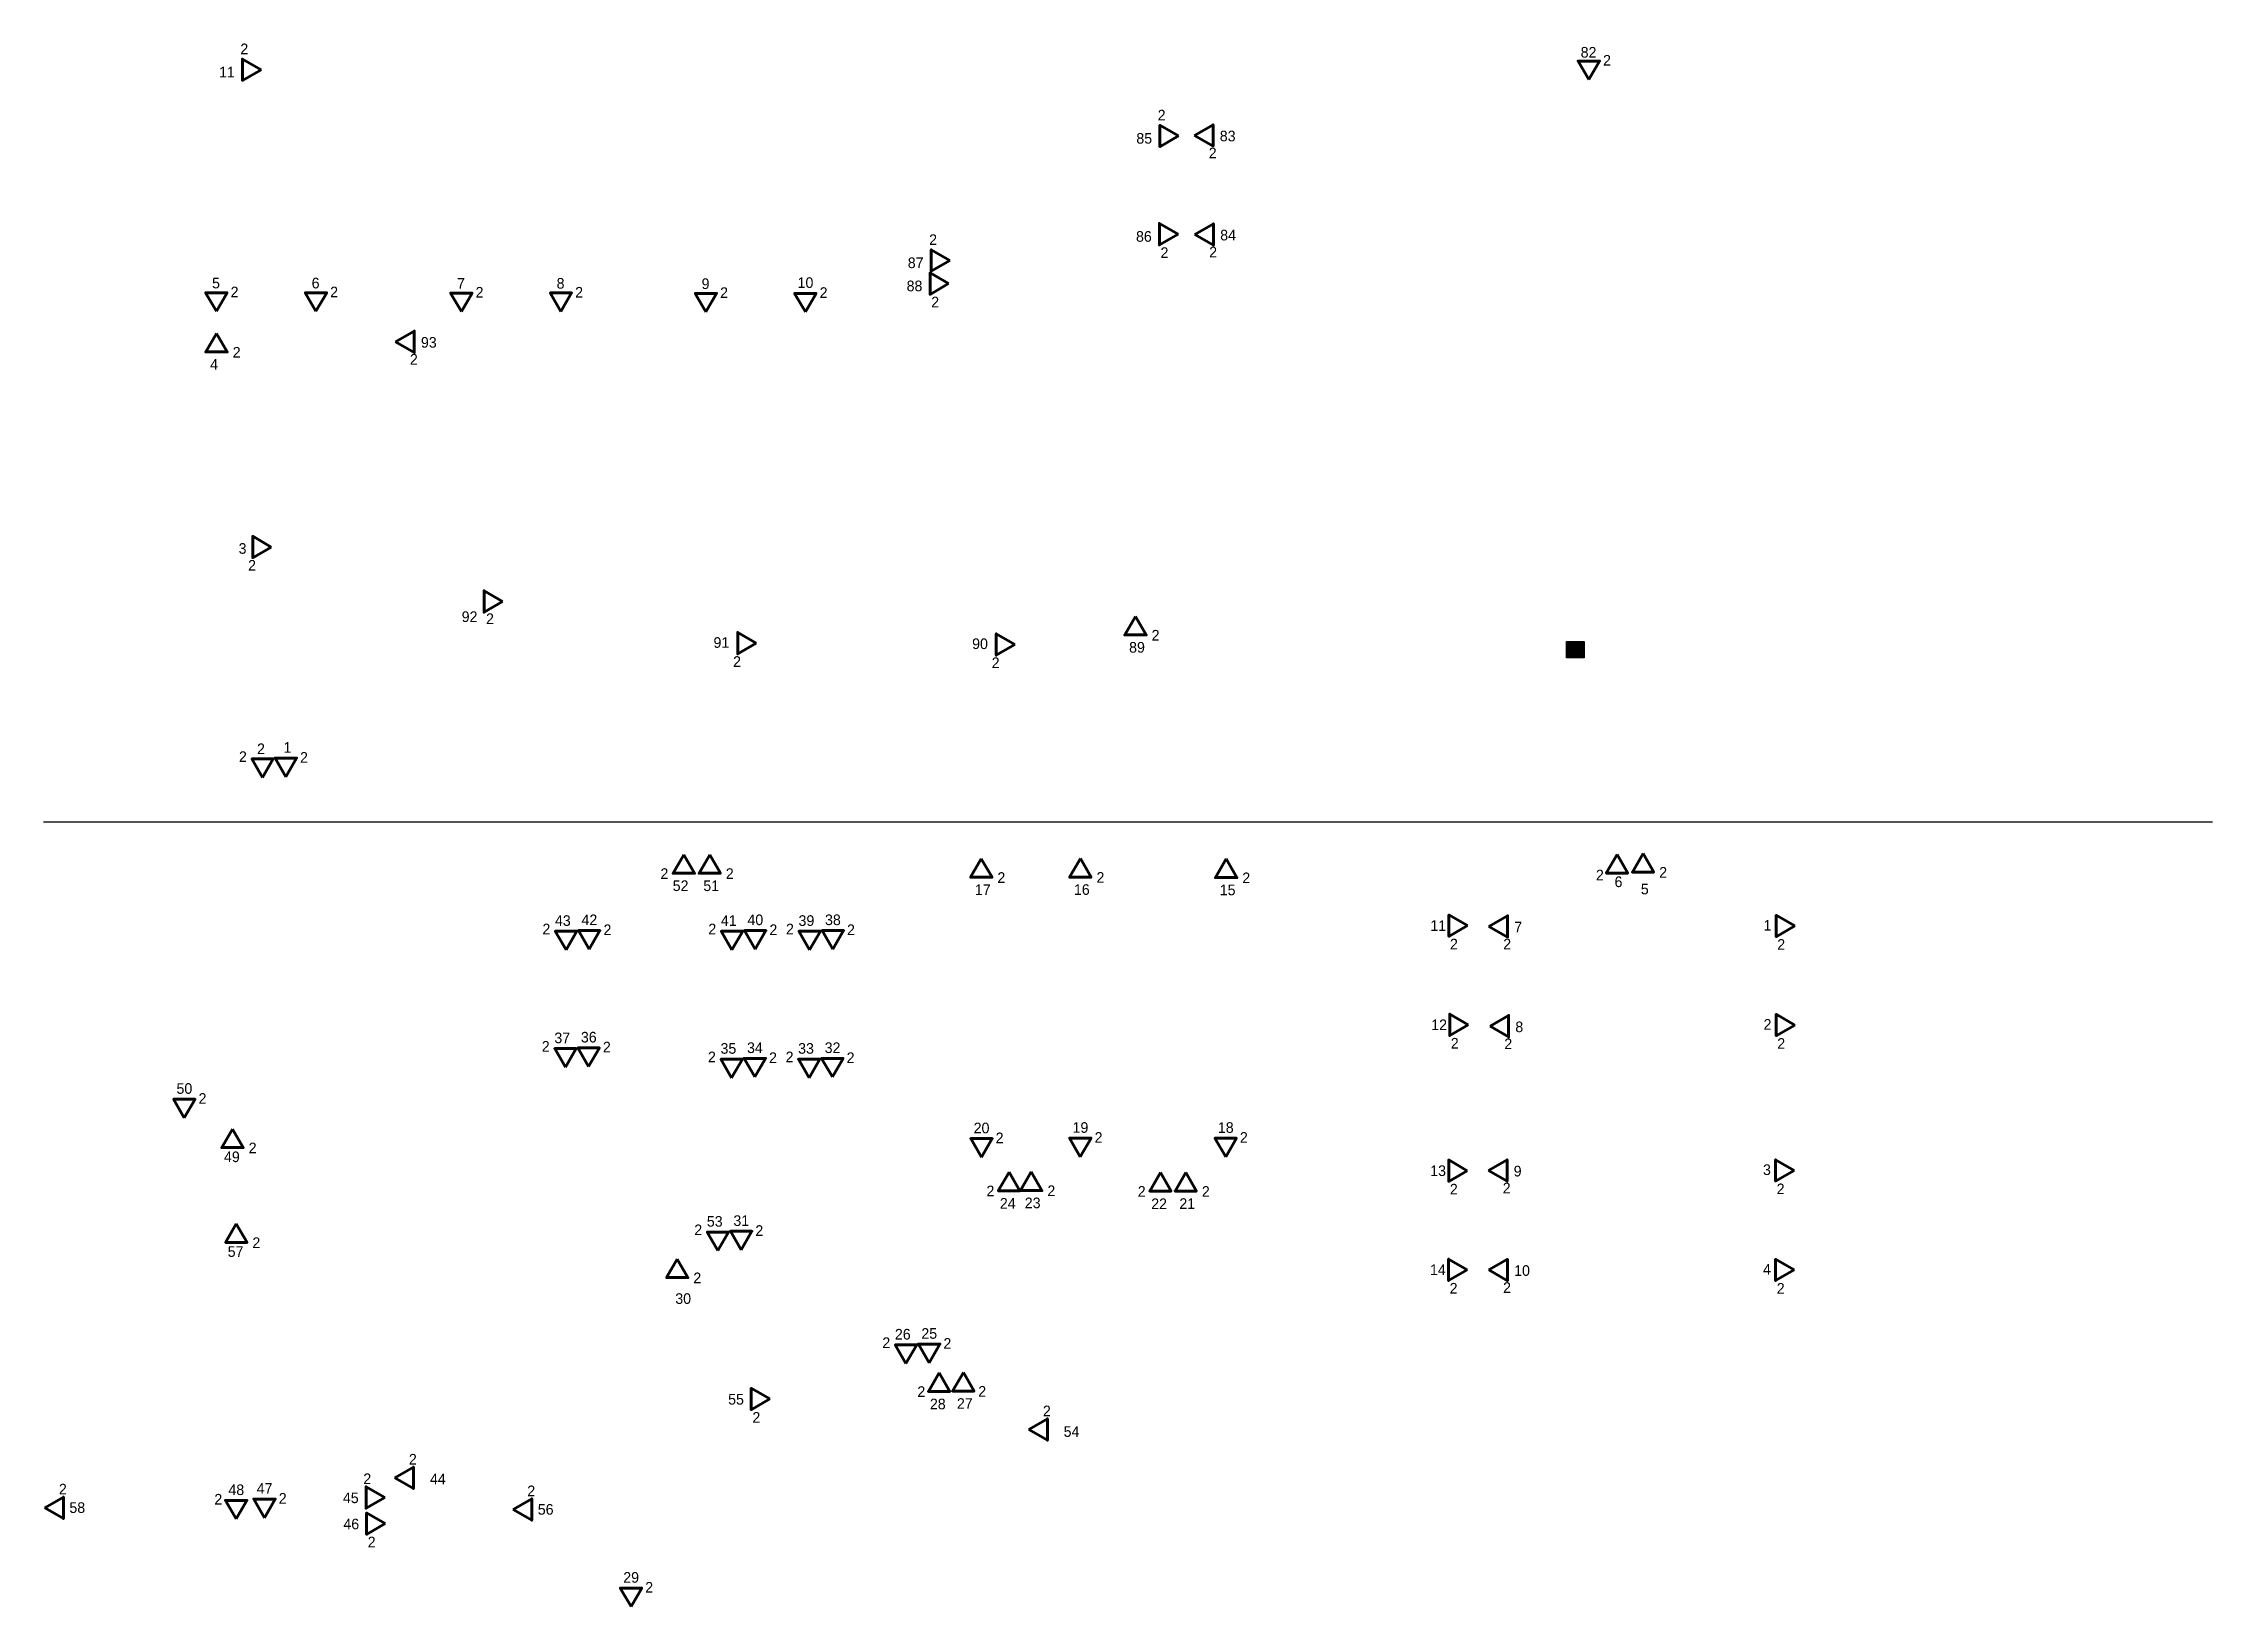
# Model space of a CAD drawing. Header units: inches. Extents: x 1572 to 4367, y 622 to 1805.
# Drawn here: x 1572.3 to 1940.2, y 896.1 to 1161.3 of the extents above; entities that cross this region are included whole.
import ezdxf

# ---------------------------------------------------------------- set-up
doc = ezdxf.new("R2010")
doc.units = ezdxf.units.IN
doc.header["$LTSCALE"] = 0.5
doc.header["$MEASUREMENT"] = 0
doc.layers.add('_Optec_Layer', color=250, linetype='Continuous', lineweight=30)

msp = doc.modelspace()

# ---------------------------------------------------------------- texts
at = {"color": 1, "lineweight": 30, "char_height": 1.8, "attachment_point": 1}
for s, insert in [('2', (1605.72, 1161.26)), ('82', (1833.02, 1160.68)), ('2', (1836.82, 1159.32)), ('11', (1602.1, 1157.33)), ('2', (1761.29, 1150.02)), ('85', (1757.67, 1146.08)), ('83', (1771.82, 1146.48)), ('2', (1769.95, 1143.6)), ('86', (1757.61, 1129.44)), ('84', (1771.89, 1129.67)), ('2', (1722.53, 1128.9)), ('2', (1761.77, 1126.7)), ('2', (1770.02, 1126.79)), ('87', (1718.91, 1124.97)), ('5', (1600.92, 1121.53)), ('2', (1604.07, 1120.02)), ('6', (1617.81, 1121.53)), ('2', (1620.95, 1120.02)), ('7', (1642.47, 1121.48)), ('2', (1645.61, 1119.97)), ('8', (1659.35, 1121.49)), ('2', (1662.5, 1119.97)), ('9', (1683.94, 1121.42)), ('2', (1687.08, 1119.91)), ('10', (1700.22, 1121.61)), ('2', (1703.96, 1119.92)), ('88', (1718.71, 1121.05)), ('2', (1722.88, 1118.31)), ('93', (1636.34, 1111.47)), ('4', (1600.59, 1107.73)), ('2', (1604.42, 1109.79)), ('2', (1634.47, 1108.59)), ('3', (1605.42, 1076.51)), ('2', (1607.03, 1073.65)), ('92', (1643.25, 1064.94)), ('2', (1647.38, 1064.59)), ('91', (1685.96, 1060.56)), ('90', (1729.82, 1060.35)), ('89', (1756.44, 1059.74)), ('2', (1760.26, 1061.79)), ('2', (1689.28, 1057.33)), ('2', (1733.14, 1057.12)), ('2', (1605.48, 1041.2)), ('2', (1608.55, 1042.53)), ('1', (1613.04, 1042.76)), ('2', (1615.84, 1041.07)), ('2', (1676.96, 1021.36)), ('52', (1679.04, 1019.3)), ('51', (1684.23, 1019.3)), ('2', (1688.05, 1021.36)), ('2', (1734.11, 1020.69)), ('2', (1750.91, 1020.71)), ('2', (1775.64, 1020.64)), ('2', (1835.61, 1021.11)), ('6', (1838.77, 1019.97)), ('2', (1846.34, 1021.57)), ('17', (1730.29, 1018.63)), ('16', (1747.09, 1018.65)), ('15', (1771.81, 1018.59)), ('5', (1843.23, 1018.74)), ('2', (1656.95, 1011.95)), ('43', (1659.07, 1013.39)), ('42', (1663.57, 1013.52)), ('2', (1667.3, 1011.83)), ('2', (1685.08, 1011.95)), ('41', (1687.21, 1013.39)), ('40', (1691.71, 1013.52)), ('2', (1695.44, 1011.83)), ('2', (1698.25, 1011.95)), ('39', (1700.38, 1013.39)), ('38', (1704.87, 1013.52)), ('2', (1708.6, 1011.83)), ('11', (1807.53, 1012.54)), ('7', (1821.76, 1012.29)), ('1', (1864.04, 1012.59)), ('2', (1810.86, 1009.4)), ('2', (1819.89, 1009.41)), ('2', (1866.36, 1009.34)), ('37', (1658.97, 993.49)), ('36', (1663.47, 993.61)), ('12', (1807.68, 995.71)), ('8', (1821.94, 995.36)), ('2', (1864.04, 995.78)), ('2', (1656.84, 992.05)), ('2', (1667.2, 991.93)), ('2', (1685.02, 990.26)), ('35', (1687.15, 991.7)), ('34', (1691.64, 991.82)), ('2', (1695.38, 990.13)), ('2', (1698.19, 990.26)), ('33', (1700.31, 991.7)), ('32', (1704.81, 991.82)), ('2', (1708.54, 990.13)), ('2', (1811, 992.58)), ('2', (1820.07, 992.48)), ('2', (1866.36, 992.54)), ('50', (1594.89, 984.9)), ('2', (1598.63, 983.21)), ('20', (1730.08, 978.21)), ('2', (1733.81, 976.53)), ('19', (1746.85, 978.29)), ('2', (1750.59, 976.6)), ('18', (1771.5, 978.28)), ('2', (1775.23, 976.6)), ('49', (1602.94, 973.32)), ('2', (1607.13, 974.82)), ('2', (1732.25, 967.52)), ('2', (1742.58, 967.56)), ('13', (1807.51, 970.96)), ('2', (1810.84, 967.83)), ('2', (1819.8, 968.01)), ('9', (1821.66, 970.89)), ('3', (1863.94, 971.13)), ('2', (1866.26, 967.88)), ('24', (1734.52, 965.42)), ('23', (1738.75, 965.5)), ('2', (1757.91, 967.45)), ('22', (1760.19, 965.35)), ('21', (1764.96, 965.38)), ('2', (1768.78, 967.44)), ('2', (1682.7, 960.93)), ('53', (1684.83, 962.37)), ('31', (1689.33, 962.49)), ('2', (1693.06, 960.81)), ('57', (1603.57, 957.24)), ('2', (1607.76, 958.75)), ('14', (1807.47, 954.16)), ('10', (1821.74, 954.02)), ('4', (1863.95, 954.24)), ('30', (1679.48, 949.27)), ('2', (1682.54, 952.78)), ('2', (1810.8, 951.02)), ('2', (1819.87, 951.14)), ('2', (1866.28, 951)), ('2', (1714.59, 941.78)), ('26', (1716.72, 943.22)), ('25', (1721.21, 943.35)), ('2', (1724.95, 941.66)), ('55', (1688.44, 932.18)), ('2', (1720.53, 933.49)), ('28', (1722.66, 931.39)), ('27', (1727.24, 931.47)), ('2', (1730.86, 933.53)), ('2', (1692.56, 929.11)), ('2', (1741.83, 930.21)), ('54', (1745.34, 926.71)), ('2', (1634.3, 922.02)), ('2', (1574.94, 916.95)), ('48', (1603.69, 916.84)), ('47', (1608.49, 917.06)), ('2', (1626.57, 918.7)), ('44', (1637.87, 918.67)), ('2', (1654.38, 916.65)), ('58', (1576.72, 913.81)), ('2', (1601.31, 915.23)), ('2', (1612.23, 915.38)), ('45', (1623.11, 915.47)), ('56', (1656.16, 913.51)), ('46', (1623.19, 911.03)), ('2', (1627.31, 907.96)), ('29', (1670.65, 901.97)), ('2', (1674.38, 900.29))]:
    msp.add_mtext_dynamic_manual_height_columns(s, width=0.4399, gutter_width=1, heights=[0], dxfattribs=dict(at, insert=insert))

# ---------------------------------------------------------------- blocks, each defined once
blk = doc.blocks.new('_DATA')
at = {"layer": '_Optec_Layer', "color": 1, "lineweight": 60, "flags": 128}
blk.add_lwpolyline([(8.46, 14.56), (6.64, 11.41), (10.28, 11.41)], close=True, dxfattribs=at)
blk = doc.blocks.new('_IDF')
at = {"layer": '_Optec_Layer'}
blk.add_lwpolyline([(5.65, 13.97), (8.61, 13.97), (8.61, 11.18), (5.65, 11.18)], close=True, dxfattribs=at)
at = {"layer": '_Optec_Layer', "color": 40}
for points in [[(5.65, 13.97), (5.65, 11.18), (8.61, 11.18), (8.61, 13.97)], [(8.61, 13.97), (5.65, 13.97), (5.65, 11.18), (8.61, 11.18)]]:
    blk.add_solid(points, dxfattribs=at)

# ---------------------------------------------------------------- linework, layer by layer
at = {"layer": '_Optec_Layer', "color": 5}
msp.add_line((1572.31, 1029.22), (1940.2, 1029.22), dxfattribs=at)

# ---------------------------------------------------------------- block references
for p, rotation in [((1594.67, 1165.28), 270), ((1842.86, 1169.71), 180), ((1750.25, 1154.04), 270), ((1782.09, 1137.22), 89.99999999999999), ((1750.18, 1137.39), 270), ((1782.16, 1120.41), 89.99999999999999), ((1711.49, 1132.92), 270), ((1711.28, 1129), 270), ((1610.11, 1130.4), 180), ((1627, 1130.4), 180), ((1651.66, 1130.35), 180), ((1668.54, 1130.36), 180), ((1693.13, 1130.29), 180), ((1710, 1130.3), 180), ((1646.61, 1102.21), 89.99999999999999), ((1596.4, 1084.32), 270), ((1635.63, 1075.08), 270), ((1678.65, 1068), 270), ((1722.5, 1067.79), 270), ((1617.95, 1051.33), 180), ((1621.88, 1051.46), 180), ((1799.27, 1020.09), 270), ((1832.03, 1003.04), 89.99999999999999), ((1854.77, 1020.03), 270), ((1669.41, 1022.09), 180), ((1673.34, 1022.21), 180), ((1697.55, 1022.09), 180), ((1701.48, 1022.21), 180), ((1710.72, 1022.09), 180), ((1714.65, 1022.21), 180), ((1799.41, 1003.26), 270), ((1832.21, 986.11), 89.99999999999999), ((1854.77, 1003.23), 270), ((1669.31, 1002.19), 180), ((1673.24, 1002.31), 180), ((1697.49, 1000.39), 180), ((1701.42, 1000.52), 180), ((1710.65, 1000.39), 180), ((1714.58, 1000.52), 180), ((1604.67, 993.59), 180), ((1739.86, 986.91), 180), ((1756.63, 986.99), 180), ((1781.28, 986.98), 180), ((1799.24, 978.52), 270), ((1831.94, 961.64), 89.99999999999999), ((1854.66, 978.57), 270), ((1695.17, 971.07), 180), ((1699.1, 971.19), 180), ((1799.2, 961.71), 270), ((1832.02, 944.76), 89.99999999999999), ((1854.68, 961.69), 270), ((1727.06, 951.92), 180), ((1730.99, 952.05), 180), ((1680.96, 939.8), 270), ((1753.99, 917.69), 89.99999999999999), ((1646.47, 909.5), 89.99999999999999), ((1615.64, 923.09), 270), ((1587.11, 904.42), 89.99999999999999), ((1613.46, 925.54), 180), ((1618.27, 925.76), 180), ((1666.55, 904.12), 89.99999999999999), ((1615.71, 918.65), 270), ((1680.43, 910.67), 180)]:
    msp.add_blockref('_DATA', p, dxfattribs=dict(rotation=rotation))
for p in [(1593.22, 1097.53), (1749.07, 1049.53), (1672.47, 1009.1), (1676.86, 1009.1), (1722.92, 1008.42), (1739.72, 1008.44), (1764.44, 1008.38), (1830.73, 1009.15), (1835.15, 1009.3), (1595.93, 962.56), (1727.62, 955.25), (1731.38, 955.29), (1753.29, 955.18), (1757.59, 955.18), (1596.57, 946.48), (1671.35, 940.51), (1715.76, 921.22), (1719.87, 921.26)]:
    msp.add_blockref('_DATA', p)
at = {"layer": '_Optec_Layer'}
msp.add_blockref('_IDF', (1824.98, 1045.87), dxfattribs=at)

msp.set_redraw_order([(e.dxf.handle, doc.entitydb.next_handle()) for e in msp.query("TEXT MTEXT ATTDEF DIMENSION ARC_DIMENSION")])  # texts and dimensions are drawn at this point

doc.saveas('drawing.dxf')
